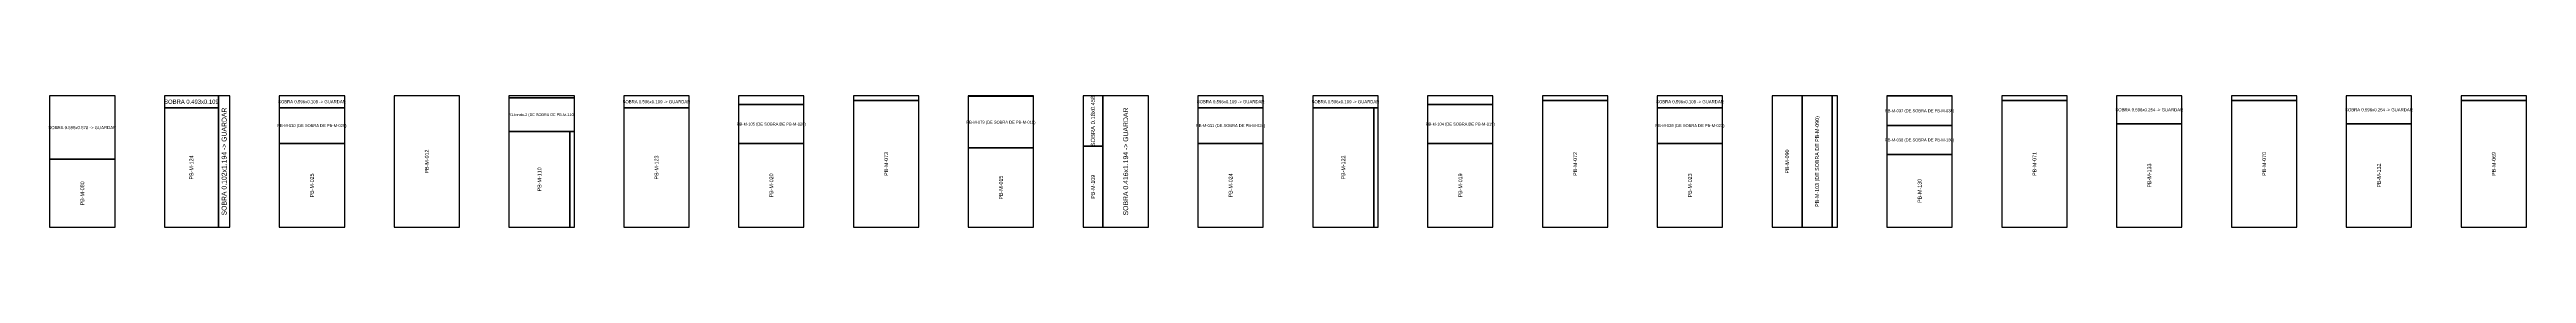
# Model space of a CAD drawing. Header units: metres. Extents: x 305.3 to 390.9, y -184.6 to -119.2.
# Drawn here: x 316.46 to 339.02, y -139.76 to -138.56 of the extents above; entities that cross this region are included whole.
import ezdxf
from ezdxf.enums import TextEntityAlignment as Align

# ---------------------------------------------------------------- set-up
doc = ezdxf.new("R2010")
doc.units = ezdxf.units.M
for name, color, linetype in [('PLAN-CORTE-DESPERDICIO', 1, 'Continuous'), ('PLAN-CORTE-PIEZAS-A-ABRIR', 7, 'Continuous'), ('PLAN-CORTE-RECORTES', 3, 'Continuous'), ('PLAN-CORTE-SOBRANTES', 2, 'Continuous'), ('PLAN-CORTE-TEXTOS', 5, 'Continuous')]:
    doc.layers.add(name, color=color, linetype=linetype)

msp = doc.modelspace()

# ---------------------------------------------------------------- linework, layer by layer
at = {"layer": 'PLAN-CORTE-DESPERDICIO'}
for points in [[(320.643, -138.581), (321.239, -138.581), (321.239, -138.562), (320.643, -138.562)], [(322.735, -138.642), (323.331, -138.642), (323.331, -138.562), (322.735, -138.562)], [(323.781, -138.606), (324.377, -138.606), (324.377, -138.562), (323.781, -138.562)], [(328.521, -139.756), (328.561, -139.756), (328.561, -138.671), (328.521, -138.671)], [(329.011, -138.642), (329.607, -138.642), (329.607, -138.562), (329.011, -138.562)], [(330.057, -138.606), (330.653, -138.606), (330.653, -138.562), (330.057, -138.562)], [(332.696, -139.756), (332.745, -139.756), (332.745, -138.562), (332.696, -138.562)], [(334.241, -138.606), (334.837, -138.606), (334.837, -138.562), (334.241, -138.562)], [(336.333, -138.606), (336.929, -138.606), (336.929, -138.562), (336.333, -138.562)], [(338.425, -138.606), (339.021, -138.606), (339.021, -138.562), (338.425, -138.562)], [(321.199, -139.756), (321.239, -139.756), (321.239, -138.887), (321.199, -138.887)]]:
    msp.add_lwpolyline(points, close=True, dxfattribs=at)
at = {"layer": 'PLAN-CORTE-PIEZAS-A-ABRIR'}
for points in [[(316.459, -139.756), (317.055, -139.756), (317.055, -138.562), (316.459, -138.562)], [(317.505, -139.756), (318.101, -139.756), (318.101, -138.562), (317.505, -138.562)], [(318.551, -139.756), (319.147, -139.756), (319.147, -138.562), (318.551, -138.562)], [(319.597, -139.756), (320.193, -139.756), (320.193, -138.562), (319.597, -138.562)], [(320.643, -139.756), (321.239, -139.756), (321.239, -138.562), (320.643, -138.562)], [(321.689, -139.756), (322.285, -139.756), (322.285, -138.562), (321.689, -138.562)], [(322.735, -139.756), (323.331, -139.756), (323.331, -138.562), (322.735, -138.562)], [(323.781, -139.756), (324.377, -139.756), (324.377, -138.562), (323.781, -138.562)], [(324.827, -139.756), (325.423, -139.756), (325.423, -138.562), (324.827, -138.562)], [(325.873, -139.756), (326.469, -139.756), (326.469, -138.562), (325.873, -138.562)], [(326.919, -139.756), (327.515, -139.756), (327.515, -138.562), (326.919, -138.562)], [(327.965, -139.756), (328.561, -139.756), (328.561, -138.562), (327.965, -138.562)], [(329.011, -139.756), (329.607, -139.756), (329.607, -138.562), (329.011, -138.562)], [(330.057, -139.756), (330.653, -139.756), (330.653, -138.562), (330.057, -138.562)], [(331.103, -139.756), (331.699, -139.756), (331.699, -138.562), (331.103, -138.562)], [(332.149, -139.756), (332.745, -139.756), (332.745, -138.562), (332.149, -138.562)], [(333.195, -139.756), (333.791, -139.756), (333.791, -138.562), (333.195, -138.562)], [(334.241, -139.756), (334.837, -139.756), (334.837, -138.562), (334.241, -138.562)], [(335.287, -139.756), (335.883, -139.756), (335.883, -138.562), (335.287, -138.562)], [(336.333, -139.756), (336.929, -139.756), (336.929, -138.562), (336.333, -138.562)], [(337.379, -139.756), (337.975, -139.756), (337.975, -138.562), (337.379, -138.562)], [(338.425, -139.756), (339.021, -139.756), (339.021, -138.562), (338.425, -138.562)]]:
    msp.add_lwpolyline(points, close=True, dxfattribs=at)
at = {"layer": 'PLAN-CORTE-RECORTES'}
for points in [[(317.505, -139.756), (317.998, -139.756), (317.998, -138.671), (317.505, -138.671)], [(318.551, -138.996), (319.147, -138.996), (319.147, -138.671), (318.551, -138.671)], [(319.597, -139.756), (320.193, -139.756), (320.193, -138.562), (319.597, -138.562)], [(320.643, -138.887), (321.239, -138.887), (321.239, -138.581), (320.643, -138.581)], [(321.689, -139.756), (322.285, -139.756), (322.285, -138.671), (321.689, -138.671)], [(322.735, -138.996), (323.331, -138.996), (323.331, -138.642), (322.735, -138.642)], [(323.781, -139.756), (324.377, -139.756), (324.377, -138.606), (323.781, -138.606)], [(324.827, -139.036), (325.423, -139.036), (325.423, -138.568), (324.827, -138.568)], [(326.919, -138.996), (327.515, -138.996), (327.515, -138.671), (326.919, -138.671)], [(327.965, -139.756), (328.521, -139.756), (328.521, -138.671), (327.965, -138.671)], [(329.011, -138.996), (329.607, -138.996), (329.607, -138.642), (329.011, -138.642)], [(330.057, -139.756), (330.653, -139.756), (330.653, -138.606), (330.057, -138.606)], [(331.103, -138.996), (331.699, -138.996), (331.699, -138.671), (331.103, -138.671)], [(332.149, -139.756), (332.422, -139.756), (332.422, -138.562), (332.149, -138.562)], [(332.422, -139.756), (332.696, -139.756), (332.696, -138.562), (332.422, -138.562)], [(333.195, -138.831), (333.791, -138.831), (333.791, -138.565), (333.195, -138.565)], [(334.241, -139.756), (334.837, -139.756), (334.837, -138.606), (334.241, -138.606)], [(336.333, -139.756), (336.929, -139.756), (336.929, -138.606), (336.333, -138.606)], [(338.425, -139.756), (339.021, -139.756), (339.021, -138.606), (338.425, -138.606)], [(320.643, -139.756), (321.199, -139.756), (321.199, -138.887), (320.643, -138.887)], [(333.195, -139.096), (333.791, -139.096), (333.791, -138.831), (333.195, -138.831)], [(335.287, -139.756), (335.883, -139.756), (335.883, -138.816), (335.287, -138.816)], [(337.379, -139.756), (337.975, -139.756), (337.975, -138.816), (337.379, -138.816)], [(316.459, -139.756), (317.055, -139.756), (317.055, -139.139), (316.459, -139.139)], [(318.551, -139.756), (319.147, -139.756), (319.147, -138.996), (318.551, -138.996)], [(322.735, -139.756), (323.331, -139.756), (323.331, -138.996), (322.735, -138.996)], [(324.827, -139.756), (325.423, -139.756), (325.423, -139.036), (324.827, -139.036)], [(325.873, -139.756), (326.053, -139.756), (326.053, -139.02), (325.873, -139.02)], [(326.919, -139.756), (327.515, -139.756), (327.515, -138.996), (326.919, -138.996)], [(329.011, -139.756), (329.607, -139.756), (329.607, -138.996), (329.011, -138.996)], [(331.103, -139.756), (331.699, -139.756), (331.699, -138.996), (331.103, -138.996)], [(333.195, -139.756), (333.791, -139.756), (333.791, -139.096), (333.195, -139.096)]]:
    msp.add_lwpolyline(points, close=True, dxfattribs=at)
at = {"layer": 'PLAN-CORTE-SOBRANTES'}
for points in [[(316.459, -139.139), (317.055, -139.139), (317.055, -138.562), (316.459, -138.562)], [(317.505, -138.671), (317.998, -138.671), (317.998, -138.562), (317.505, -138.562)], [(317.998, -139.756), (318.101, -139.756), (318.101, -138.562), (317.998, -138.562)], [(318.551, -138.671), (319.147, -138.671), (319.147, -138.562), (318.551, -138.562)], [(321.689, -138.671), (322.285, -138.671), (322.285, -138.562), (321.689, -138.562)], [(325.873, -139.02), (326.053, -139.02), (326.053, -138.562), (325.873, -138.562)], [(326.053, -139.756), (326.469, -139.756), (326.469, -138.562), (326.053, -138.562)], [(326.919, -138.671), (327.515, -138.671), (327.515, -138.562), (326.919, -138.562)], [(327.965, -138.671), (328.561, -138.671), (328.561, -138.562), (327.965, -138.562)], [(331.103, -138.671), (331.699, -138.671), (331.699, -138.562), (331.103, -138.562)], [(335.287, -138.816), (335.883, -138.816), (335.883, -138.562), (335.287, -138.562)], [(337.379, -138.816), (337.975, -138.816), (337.975, -138.562), (337.379, -138.562)]]:
    msp.add_lwpolyline(points, close=True, dxfattribs=at)

# ---------------------------------------------------------------- texts
at = {"layer": 'PLAN-CORTE-TEXTOS'}
for s, height, p in [('SOBRA 0.493x0.109', 0.03871, (317.751, -138.616)), ('SOBRA 0.596x0.109 -> GUARDAR', 0.02838, (318.849, -138.616)), ('R1-fondo-2 (DE SOBRA DE PB-M-110)', 0.02508, (320.941, -138.734)), ('SOBRA 0.596x0.109 -> GUARDAR', 0.02838, (321.987, -138.616)), ('SOBRA 0.596x0.109 -> GUARDAR', 0.02838, (327.217, -138.616)), ('SOBRA 0.596x0.109 -> GUARDAR', 0.02838, (328.263, -138.616)), ('SOBRA 0.596x0.109 -> GUARDAR', 0.02838, (331.401, -138.616)), ('PB-M-037 (DE SOBRA DE PB-M-038)', 0.0267, (333.493, -138.698)), ('SOBRA 0.596x0.254 -> GUARDAR', 0.02838, (335.585, -138.689)), ('SOBRA 0.596x0.254 -> GUARDAR', 0.02838, (337.677, -138.689)), ('SOBRA 0.596x0.578 -> GUARDAR', 0.02838, (316.757, -138.851)), ('PB-M-030 (DE SOBRA DE PB-M-025)', 0.0267, (318.849, -138.833)), ('PB-M-105 (DE SOBRA DE PB-M-020)', 0.0267, (323.033, -138.819)), ('PB-M-079 (DE SOBRA DE PB-M-015)', 0.0267, (325.125, -138.802)), ('PB-M-031 (DE SOBRA DE PB-M-024)', 0.0267, (327.217, -138.833)), ('PB-M-104 (DE SOBRA DE PB-M-019)', 0.0267, (329.309, -138.819)), ('PB-M-029 (DE SOBRA DE PB-M-023)', 0.0267, (331.401, -138.833)), ('PB-M-038 (DE SOBRA DE PB-M-130)', 0.0267, (333.493, -138.963))]:
    msp.add_text(s, height=height, dxfattribs=at).set_placement(p, align=Align.MIDDLE_CENTER)
for s, height, p in [('SOBRA 0.102x1.194 -> GUARDAR', 0.045, (318.049, -139.159)), ('SOBRA 0.18x0.458', 0.03817, (325.963, -138.791)), ('SOBRA 0.416x1.194 -> GUARDAR', 0.045, (326.261, -139.159)), ('PB-M-103 (DE SOBRA DE PB-M-090)', 0.035, (332.559, -139.159)), ('PB-M-124', 0.035, (317.751, -139.213)), ('PB-M-012', 0.035, (319.895, -139.159)), ('PB-M-123', 0.035, (321.987, -139.213)), ('PB-M-073', 0.035, (324.079, -139.181)), ('PB-M-122', 0.035, (328.243, -139.213)), ('PB-M-072', 0.035, (330.355, -139.181)), ('PB-M-090', 0.035, (332.286, -139.159)), ('PB-M-071', 0.035, (334.539, -139.181)), ('PB-M-133', 0.035, (335.585, -139.286)), ('PB-M-070', 0.035, (336.631, -139.181)), ('PB-M-132', 0.035, (337.677, -139.286)), ('PB-M-069', 0.035, (338.723, -139.181)), ('PB-M-080', 0.035, (316.757, -139.448)), ('PB-M-025', 0.035, (318.849, -139.376)), ('PB-M-110', 0.035, (320.921, -139.321)), ('PB-M-020', 0.035, (323.033, -139.376)), ('PB-M-015', 0.035, (325.125, -139.396)), ('PB-M-109', 0.035, (325.963, -139.388)), ('PB-M-024', 0.035, (327.217, -139.376)), ('PB-M-019', 0.035, (329.309, -139.376)), ('PB-M-023', 0.035, (331.401, -139.376)), ('PB-M-130', 0.035, (333.493, -139.426))]:
    msp.add_text(s, height=height, rotation=90, dxfattribs=at).set_placement(p, align=Align.MIDDLE_CENTER)

doc.saveas('drawing.dxf')
